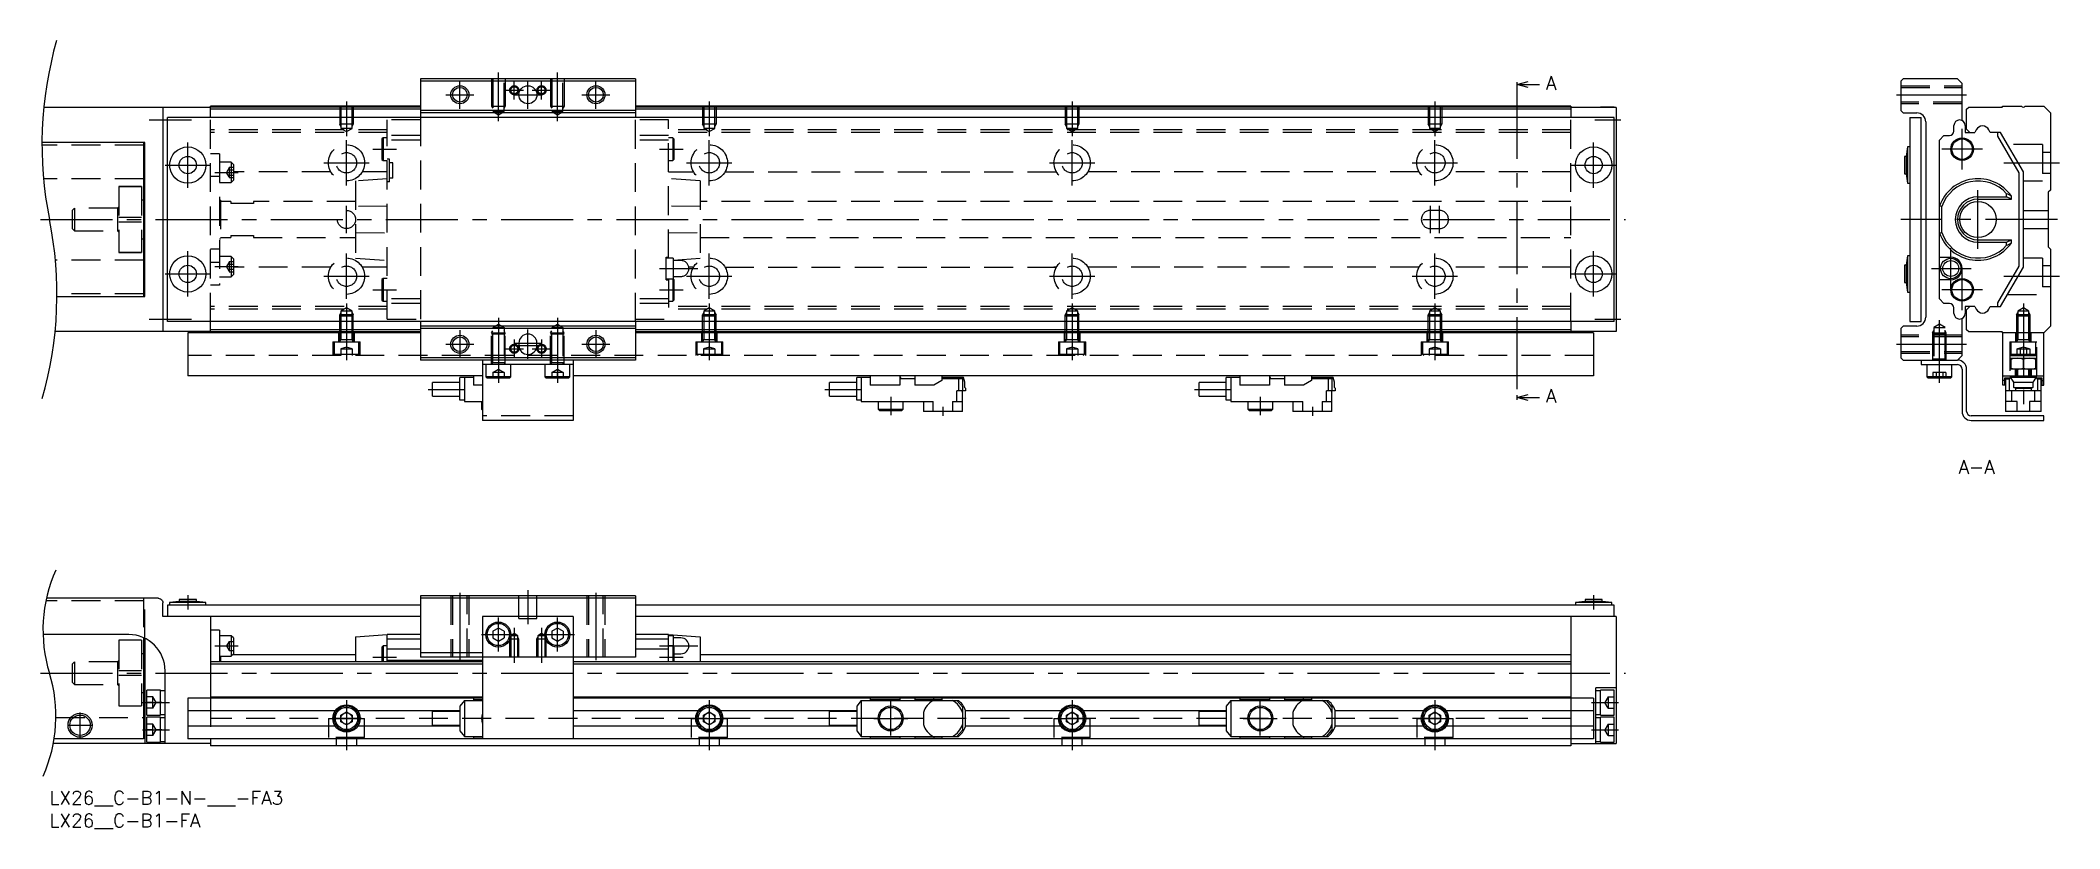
# Model space of a CAD drawing. Extents: x -2 to 443, y -8 to 165.
import ezdxf

# ---------------------------------------------------------------- set-up
doc = ezdxf.new("R2010")
doc.units = 0
doc.header["$LTSCALE"] = 0.5
doc.linetypes.add('CENTER', pattern=[50.8, 31.75, -6.35, 6.35, -6.35])
doc.linetypes.add('DASHED', pattern=[19.05, 12.7, -6.35])
for name, color, linetype in [('MSM_CENTER', 1, 'CENTER'), ('MSM_CONTINUOUS', 7, 'CONTINUOUS'), ('MSM_DASHED', 4, 'DASHED'), ('MSM_NARROW', 5, 'CONTINUOUS'), ('MSM_PART_NUMBER', 7, 'CONTINUOUS')]:
    doc.layers.add(name, color=color, linetype=linetype)
doc.styles.get("Standard").update_dxf_attribs({"font": 'txt.shx', "height": 1, "bigfont": 'bigfont.shx'})

msp = doc.modelspace()

# ---------------------------------------------------------------- texts
at = {"layer": 'MSM_PART_NUMBER'}
for s, p in [('A', (330.01, 154.62)), ('A', (330.01, 85.62)), ('A-A', (420.94, 69.94))]:
    msp.add_text(s, height=3, dxfattribs=at).set_placement(p)

# ---------------------------------------------------------------- blocks, each defined once
blk = doc.blocks.new('*U2')
at = {"layer": 'MSM_PART_NUMBER'}
blk.add_text('LX26__C-B1-N-___-FA3', height=3, dxfattribs=at).set_placement((0, -3))
blk = doc.blocks.new('*U3')
at = {"layer": 'MSM_PART_NUMBER'}
blk.add_text('LX26__C-B1-FA', height=3, dxfattribs=at).set_placement((0, -8))

# ---------------------------------------------------------------- linework, layer by layer
at = {"layer": 'MSM_CENTER'}
for p, q in [((90.5, 150.4), (90.5, 156.6)), ((99, 147.69), (99, 158.4)), ((102.5, 152.45), (102.5, 156.55)), ((105.5, 150.4), (105.5, 156.6)), ((108.5, 152.45), (108.5, 156.55)), ((112, 147.69), (112, 158.4)), ((120.5, 150.4), (120.5, 156.6)), ((65.5, 152), (65.5, 144.37)), ((87.4, 153.5), (93.6, 153.5)), ((100.45, 154.5), (104.55, 154.5)), ((102.4, 153.5), (108.6, 153.5)), ((106.45, 154.5), (110.55, 154.5)), ((117.4, 153.5), (123.6, 153.5)), ((145.5, 152), (145.5, 144.37)), ((225.5, 152), (225.5, 144.37)), ((305.5, 152), (305.5, 144.37)), ((323.59, 155.25), (323.59, 87.25)), ((407.25, 153.5), (422.75, 153.5)), ((22, 148), (31.31, 148)), ((340.8, 148), (346.5, 148)), ((30.5, 133), (30.5, 143)), ((65.5, 133.5), (65.5, 143.5)), ((145.5, 133.5), (145.5, 143.5)), ((225.5, 133.5), (225.5, 143.5)), ((305.5, 133.5), (305.5, 143.5)), ((340.5, 133), (340.5, 143)), ((421.75, 137), (421.75, 146)), ((60.5, 138.5), (70.5, 138.5)), ((71.3, 141.5), (76.5, 141.5)), ((134.5, 141.5), (139.7, 141.5)), ((140.5, 138.5), (150.5, 138.5)), ((220.5, 138.5), (230.5, 138.5)), ((300.5, 138.5), (310.5, 138.5)), ((426.25, 141.5), (417.25, 141.5)), ((430.96, 138.5), (443.25, 138.5)), ((25.5, 138), (35.5, 138)), ((36.5, 136.39), (41.6, 136.39)), ((335.5, 138), (345.5, 138)), ((425.25, 119.5), (425.25, 132.5)), ((-2, 126), (347.5, 126)), ((65.5, 123), (65.5, 129)), ((304.5, 123), (304.5, 129)), ((306.5, 123), (306.5, 129)), ((442.75, 126), (408.25, 126)), ((30.5, 109), (30.5, 119)), ((65.5, 108.5), (65.5, 118.5)), ((145.5, 108.5), (145.5, 118.5)), ((225.5, 108.5), (225.5, 118.5)), ((305.5, 108.5), (305.5, 118.5)), ((340.5, 109), (340.5, 119)), ((419.25, 110.7), (419.25, 119.7)), ((25.5, 114), (35.5, 114)), ((36.5, 115.61), (41.6, 115.61)), ((60.5, 113.5), (70.5, 113.5)), ((134.5, 115.2), (143, 115.2)), ((140.5, 113.5), (150.5, 113.5)), ((220.5, 113.5), (230.5, 113.5)), ((300.5, 113.5), (310.5, 113.5)), ((335.5, 114), (345.5, 114)), ((415, 115.2), (423.75, 115.2)), ((421.75, 106), (421.75, 115)), ((430.96, 113.5), (443.25, 113.5)), ((65.5, 107.51), (65.5, 95)), ((71.3, 110.5), (76.5, 110.5)), ((134.5, 110.5), (139.7, 110.5)), ((145.5, 107.51), (145.5, 95)), ((225.5, 107.51), (225.5, 95)), ((305.5, 107.51), (305.5, 95)), ((426.25, 110.5), (417.25, 110.5)), ((435.25, 107.51), (435.25, 82.7)), ((22, 104), (31.31, 104)), ((99, 104.31), (99, 90)), ((112, 104.31), (112, 90)), ((340.8, 104), (346.5, 104)), ((416.75, 90), (416.75, 103.81)), ((87.4, 98.5), (93.6, 98.5)), ((90.5, 101.6), (90.5, 95.4)), ((102.5, 99.55), (102.5, 95.45)), ((102.5, 98.75), (108.5, 98.75)), ((102.5, 98.25), (108.5, 98.25)), ((105.5, 95.25), (105.5, 101.75)), ((108.5, 99.55), (108.5, 95.45)), ((117.4, 98.5), (123.6, 98.5)), ((120.5, 101.6), (120.5, 95.4)), ((407.25, 98.5), (422.75, 98.5)), ((100.45, 97.5), (104.55, 97.5)), ((106.45, 97.5), (110.55, 97.5)), ((83.5, 88.55), (91.5, 88.55)), ((171, 88.55), (179, 88.55)), ((185.5, 86.9), (185.5, 82.9)), ((197, 84.7), (197, 82.7)), ((252.5, 88.55), (260.5, 88.55)), ((267, 86.9), (267, 82.9)), ((278.5, 84.7), (278.5, 82.7)), ((30.5, 43.2), (30.5, 40)), ((90.5, 43.68), (90.5, 28.83)), ((105.5, 44.25), (105.5, 36.75)), ((120.5, 43.68), (120.5, 28.83)), ((340.5, 43.2), (340.5, 40)), ((99, 30.75), (99, 38.25)), ((102.5, 35.96), (102.5, 28.24)), ((108.5, 35.96), (108.5, 28.24)), ((112, 30.75), (112, 38.25)), ((36.5, 32), (41.6, 32)), ((95.25, 34.5), (102.75, 34.5)), ((108.25, 34.5), (115.75, 34.5)), ((134.5, 32), (143, 32)), ((71.3, 29.5), (76.5, 29.5)), ((134.5, 29.5), (139.7, 29.5)), ((-2, 26), (347.5, 26)), ((20.5, 19.5), (26.5, 19.5)), ((65.5, 20), (65.5, 9)), ((145.5, 20), (145.5, 9)), ((185.5, 12.25), (185.5, 19.75)), ((225.5, 20), (225.5, 9)), ((267, 12.25), (267, 19.75)), ((305.5, 20), (305.5, 9)), ((340, 19.5), (346, 19.5)), ((3.97, 14.5), (9.53, 14.5)), ((6.75, 11.72), (6.75, 17.28)), ((20.5, 13.5), (26.5, 13.5)), ((61.5, 16), (69.5, 16)), ((141.5, 16), (149.5, 16)), ((181.75, 16), (189.25, 16)), ((221.5, 16), (229.5, 16)), ((263.25, 16), (270.75, 16)), ((301.5, 16), (309.5, 16)), ((340, 13.5), (346, 13.5))]:
    msp.add_line(p, q, dxfattribs=at)
at = {"layer": 'MSM_CONTINUOUS'}
for p, q in [((129.2, 157), (81.8, 157)), ((81.8, 157), (81.8, 148.5)), ((129.2, 156.5), (81.8, 156.5)), ((129.2, 157), (129.2, 148.5)), ((323.59, 155.75), (326.09, 156.42)), ((323.59, 156.25), (323.59, 155.25)), ((408.75, 157), (408.25, 156.5)), ((408.25, 156.5), (408.25, 150)), ((420.75, 157), (408.75, 157)), ((421.75, 156), (420.75, 157)), ((421.75, 147.82), (421.75, 156)), ((326.09, 155.08), (323.59, 155.75)), ((323.59, 155.75), (328.59, 155.75)), ((35.5, 150.7), (-1.24, 150.7)), ((25, 150.7), (25, 101.3)), ((345, 148.5), (26, 148.5)), ((26, 103.5), (26, 148.5)), ((35.5, 148.5), (35.5, 151)), ((81.8, 151), (35.5, 151)), ((81.8, 150.8), (35.5, 150.8)), ((81.8, 150.3), (35.5, 150.3)), ((129.2, 150), (81.8, 150)), ((129.2, 149.5), (81.8, 149.5)), ((335.5, 151), (129.2, 151)), ((335.5, 150.8), (129.2, 150.8)), ((335.5, 150.3), (129.2, 150.3)), ((335.5, 151), (335.5, 148.5)), ((345.5, 150.7), (335.5, 150.7)), ((342, 150.7), (342, 150.75)), ((345, 150.75), (342, 150.75)), ((345, 150.7), (345, 150.75)), ((345, 103.5), (345, 148.5)), ((345.5, 150.7), (345.5, 101.3)), ((408.25, 150), (408.75, 149.5)), ((408.75, 149.5), (411.75, 149.5)), ((410.25, 148.5), (410.25, 103.5)), ((410.25, 148.5), (412.75, 148.5)), ((412.75, 103.5), (412.75, 148.5)), ((413.75, 147.5), (413.75, 104.5)), ((422.75, 150.3), (423.25, 150.8)), ((422.75, 145.9), (422.75, 150.3)), ((423.25, 150.8), (430.55, 150.8)), ((430.55, 150.8), (430.75, 151)), ((430.75, 151), (434.85, 151)), ((435.65, 151), (439.75, 151)), ((439.75, 151), (441.25, 149.5)), ((441.25, 149.5), (441.25, 132.5)), ((21, 143), (-1.64, 143)), ((20.75, 143), (20.75, 109)), ((21, 109), (21, 143)), ((416.75, 143.5), (417.75, 144.5)), ((416.75, 108.5), (416.75, 143.5)), ((417.75, 144.5), (418.95, 144.5)), ((419.95, 145.5), (419.95, 146.7)), ((422.45, 146.7), (422.45, 145.2)), ((422.45, 145.2), (424.53, 145.2)), ((423.45, 145.2), (422.75, 145.9)), ((424.85, 145.76), (424.53, 145.2)), ((427.97, 145.2), (427.65, 145.76)), ((430.25, 145.2), (427.97, 145.2)), ((429.59, 145.2), (429.59, 144.35)), ((429.59, 144.35), (434.25, 136.27)), ((435.25, 136.54), (430.25, 145.2)), ((20.75, 142.4), (21, 142.4)), ((409.45, 139.9), (409.05, 139.9)), ((409.05, 139.9), (409.05, 136.1)), ((409.7, 142), (409.45, 139.9)), ((409.45, 139.9), (409.45, 136.1)), ((410.25, 142), (409.7, 142)), ((409.7, 142), (409.7, 134)), ((21, 135), (20.75, 135)), ((409.05, 136.1), (409.45, 136.1)), ((409.45, 136.1), (409.7, 134)), ((409.7, 134), (410.25, 134)), ((434.25, 136.27), (434.25, 115.73)), ((435.25, 115.46), (435.25, 136.54)), ((21, 130.25), (20.75, 130.25)), ((425.25, 131), (431.57, 131)), ((425.25, 130.5), (432.63, 130.5)), ((431.57, 131), (431.57, 131.69)), ((432.63, 130.5), (431.57, 131)), ((432.63, 130.5), (432.63, 131.15)), ((441.25, 132.5), (440.75, 132)), ((440.75, 132), (440.75, 119.98)), ((417.25, 128.87), (416.75, 128.96)), ((417.25, 123.13), (417.25, 128.87)), ((20.75, 121.75), (21, 121.75)), ((416.75, 123.04), (417.25, 123.13)), ((425.25, 121.5), (432.63, 121.5)), ((425.25, 121), (431.57, 121)), ((431.57, 121), (432.63, 121.5)), ((431.57, 120.31), (431.57, 121)), ((432.63, 120.85), (432.63, 121.5)), ((21, 117), (20.75, 117)), ((409.45, 115.9), (409.05, 115.9)), ((409.05, 115.9), (409.05, 112.1)), ((409.7, 118), (409.45, 115.9)), ((409.45, 115.9), (409.45, 112.1)), ((410.25, 118), (409.7, 118)), ((409.7, 118), (409.7, 110)), ((416.75, 117.7), (419.25, 117.7)), ((440.75, 119.98), (441.25, 119.48)), ((441.25, 119.48), (441.25, 102.5)), ((409.05, 112.1), (409.45, 112.1)), ((409.45, 112.1), (409.7, 110)), ((419.25, 112.7), (416.75, 112.7)), ((434.25, 115.73), (429.59, 107.65)), ((430.25, 106.8), (435.25, 115.46)), ((1.64, 109), (21, 109)), ((20.75, 109.6), (21, 109.6)), ((409.7, 110), (410.25, 110)), ((417.75, 107.5), (416.75, 108.5)), ((418.95, 107.5), (417.75, 107.5)), ((429.59, 107.65), (429.59, 106.8)), ((345, 103.5), (26, 103.5)), ((35.5, 101), (35.5, 103.5)), ((81.8, 103.5), (81.8, 95)), ((129.2, 102.5), (81.8, 102.5)), ((129.2, 103.5), (129.2, 95)), ((335.5, 103.5), (335.5, 101)), ((408.75, 102.5), (408.25, 102)), ((411.75, 102.5), (408.75, 102.5)), ((410.25, 103.5), (412.75, 103.5)), ((419.95, 105.3), (419.95, 106.5)), ((421.75, 96), (421.75, 104.18)), ((422.45, 106.8), (422.45, 105.3)), ((424.53, 106.8), (422.45, 106.8)), ((422.75, 106.1), (423.45, 106.8)), ((422.75, 101.7), (422.75, 106.1)), ((424.53, 106.8), (424.85, 106.24)), ((427.65, 106.24), (427.97, 106.8)), ((427.97, 106.8), (430.25, 106.8)), ((441.25, 102.5), (439.75, 101)), ((35.5, 101.3), (1.24, 101.3)), ((30.5, 101), (30.5, 91.5)), ((81.8, 101), (30.5, 101)), ((81.8, 101.7), (35.5, 101.7)), ((81.8, 101.2), (35.5, 101.2)), ((129.2, 102), (81.8, 102)), ((103.5, 98.75), (103.5, 98.25)), ((107.5, 98.25), (107.5, 98.75)), ((335.5, 101.7), (129.2, 101.7)), ((335.5, 101.2), (129.2, 101.2)), ((340.5, 101), (129.2, 101)), ((345.5, 101.3), (335.5, 101.3)), ((340.5, 101), (340.5, 91.5)), ((408.25, 102), (408.25, 95.5)), ((423.25, 101.2), (422.75, 101.7)), ((430.55, 101.2), (423.25, 101.2)), ((430.75, 101), (430.55, 101.2)), ((439.75, 101), (430.75, 101)), ((430.75, 89.5), (430.75, 101)), ((439.75, 89.5), (439.75, 101)), ((129.2, 95.5), (81.8, 95.5)), ((129.2, 95), (81.8, 95)), ((95.5, 95), (95.5, 81.7)), ((115.5, 94), (95.5, 94)), ((96.25, 94), (96.25, 91.3)), ((101.75, 91.3), (101.75, 94)), ((109.25, 94), (109.25, 91.3)), ((114.75, 91.3), (114.75, 94)), ((115.5, 95), (115.5, 81.7)), ((408.25, 95.5), (408.75, 95)), ((408.75, 95), (420.75, 95)), ((412.75, 95), (412.75, 94)), ((412.75, 94), (420.75, 94)), ((414, 94), (414, 91.3)), ((419.5, 91.3), (419.5, 94)), ((421.75, 96), (420.75, 95)), ((432.35, 93), (432.35, 96)), ((432.35, 96), (438.15, 96)), ((432.5, 95.4), (438, 95.4)), ((432.5, 95.4), (432.5, 93)), ((435.25, 93.25), (435.25, 95.15)), ((438, 93), (438, 95.4)), ((438.15, 96), (438.15, 93)), ((95.5, 91.5), (30.5, 91.5)), ((84.5, 87.05), (84.5, 90.05)), ((90.5, 90.05), (84.5, 90.05)), ((93.5, 91.2), (90.5, 91.2)), ((90.5, 86.2), (90.5, 91.2)), ((91.5, 91.2), (91.5, 85.9)), ((93.5, 91.5), (93.5, 89.5)), ((95.5, 89.5), (93.5, 89.5)), ((101.75, 91.3), (96.25, 91.3)), ((96.25, 91.3), (96.55, 91)), ((101.45, 91), (96.55, 91)), ((101.45, 91), (101.75, 91.3)), ((114.75, 91.3), (109.25, 91.3)), ((109.25, 91.3), (109.55, 91)), ((114.45, 91), (109.55, 91)), ((114.45, 91), (114.75, 91.3)), ((340.5, 91.5), (115.5, 91.5)), ((172, 87.05), (172, 90.05)), ((178, 90.05), (172, 90.05)), ((181, 91.2), (178, 91.2)), ((178, 86.2), (178, 91.2)), ((179, 91.2), (179, 85.9)), ((181, 91.5), (181, 89.5)), ((187.5, 89.5), (181, 89.5)), ((187.5, 91.5), (187.5, 89.5)), ((187.75, 91.2), (187.5, 91.2)), ((187.75, 90.9), (187.75, 91.2)), ((190.8, 90.9), (187.75, 90.9)), ((190.8, 91.5), (190.8, 89.5)), ((195.04, 89.5), (190.8, 89.5)), ((196.8, 90.51), (195.04, 89.5)), ((196.8, 91.5), (196.8, 90.51)), ((201.54, 91.2), (196.8, 91.2)), ((201.37, 90.9), (196.8, 90.9)), ((200.44, 90.9), (200.44, 88.25)), ((201.3, 90.9), (201.3, 88.25)), ((201.37, 90.9), (201.37, 91.2)), ((201.86, 90.11), (201.54, 91.2)), ((201.86, 89), (201.86, 90.11)), ((253.5, 87.05), (253.5, 90.05)), ((259.5, 90.05), (253.5, 90.05)), ((262.5, 91.2), (259.5, 91.2)), ((259.5, 86.2), (259.5, 91.2)), ((260.5, 91.2), (260.5, 85.9)), ((262.5, 91.5), (262.5, 89.5)), ((269, 89.5), (262.5, 89.5)), ((269, 91.5), (269, 89.5)), ((269.25, 91.2), (269, 91.2)), ((269.25, 90.9), (269.25, 91.2)), ((272.3, 90.9), (269.25, 90.9)), ((272.3, 91.5), (272.3, 89.5)), ((276.54, 89.5), (272.3, 89.5)), ((278.3, 90.51), (276.54, 89.5)), ((278.3, 91.5), (278.3, 90.51)), ((283.04, 91.2), (278.3, 91.2)), ((282.87, 90.9), (278.3, 90.9)), ((281.94, 90.9), (281.94, 88.25)), ((282.8, 90.9), (282.8, 88.25)), ((282.87, 90.9), (282.87, 91.2)), ((283.36, 90.11), (283.04, 91.2)), ((283.36, 89), (283.36, 90.11)), ((414, 91.3), (414.3, 91)), ((419.5, 91.3), (414, 91.3)), ((419.2, 91), (414.3, 91)), ((419.2, 91), (419.5, 91.3)), ((421.75, 93), (421.75, 83.7)), ((422.75, 83.7), (422.75, 93)), ((430.75, 91.5), (439.75, 91.5)), ((431.15, 90.51), (430.75, 90.51)), ((431.15, 89.5), (430.75, 89.5)), ((431.15, 89.5), (431.15, 91.1)), ((431.15, 91.1), (432.25, 91.1)), ((431.3, 91.1), (431.3, 83.7)), ((431.3, 90.9), (432.25, 90.9)), ((432.15, 90.9), (432.15, 88.25)), ((438.25, 91.2), (432.25, 91.2)), ((432.25, 90.9), (432.25, 91.2)), ((438.15, 93), (432.35, 93)), ((432.71, 90.82), (432.52, 91.2)), ((433.13, 90.11), (432.71, 90.82)), ((433.13, 90.11), (437.37, 90.11)), ((433.13, 89), (433.13, 90.11)), ((433.55, 91.5), (433.55, 93)), ((433.75, 93), (433.75, 91.5)), ((436.94, 93.01), (436.62, 93)), ((436.75, 91.5), (436.75, 93)), ((436.95, 93), (436.95, 91.5)), ((437.57, 90.43), (437.37, 90.11)), ((437.37, 90.11), (437.37, 89)), ((437.98, 91.2), (437.57, 90.43)), ((438.25, 91.2), (438.25, 90.9)), ((438.25, 91.1), (439.35, 91.1)), ((438.25, 90.9), (439.2, 90.9)), ((438.35, 90.9), (438.35, 88.25)), ((439.2, 83.7), (439.2, 91.1)), ((439.35, 91.1), (439.35, 89.5)), ((439.35, 90.51), (439.75, 90.51)), ((439.35, 89.5), (439.75, 89.5)), ((84.5, 87.05), (90.5, 87.05)), ((91.5, 86.2), (90.5, 86.2)), ((91.5, 85.9), (95.5, 85.9)), ((95.25, 85.9), (95.25, 84.2)), ((172, 87.05), (178, 87.05)), ((179, 86.2), (178, 86.2)), ((179, 85.9), (194.84, 85.9)), ((182.75, 85.9), (182.75, 84.2)), ((188.25, 84.2), (188.25, 85.9)), ((192.7, 85.9), (192.7, 83.7)), ((194.84, 83.7), (194.84, 85.9)), ((199.16, 85.9), (201.3, 85.9)), ((199.16, 85.9), (199.16, 83.7)), ((202, 88.25), (200.07, 88.25)), ((200.07, 85.9), (200.07, 88.25)), ((201.3, 83.7), (201.3, 88.25)), ((202, 88.85), (201.86, 89)), ((202, 88.85), (202, 88.25)), ((253.5, 87.05), (259.5, 87.05)), ((260.5, 86.2), (259.5, 86.2)), ((260.5, 85.9), (276.34, 85.9)), ((264.25, 85.9), (264.25, 84.2)), ((269.75, 84.2), (269.75, 85.9)), ((274.2, 85.9), (274.2, 83.7)), ((276.34, 83.7), (276.34, 85.9)), ((280.66, 85.9), (282.8, 85.9)), ((280.66, 85.9), (280.66, 83.7)), ((283.5, 88.25), (281.57, 88.25)), ((281.57, 85.9), (281.57, 88.25)), ((282.8, 83.7), (282.8, 88.25)), ((283.5, 88.85), (283.36, 89)), ((283.5, 88.85), (283.5, 88.25)), ((323.59, 86.75), (326.09, 87.42)), ((323.59, 87.25), (323.59, 86.25)), ((326.09, 86.08), (323.59, 86.75)), ((323.59, 86.75), (328.59, 86.75)), ((439.2, 88.25), (431.3, 88.25)), ((433.92, 85.9), (431.3, 85.9)), ((432.7, 85.9), (432.7, 88.25)), ((433.13, 89), (437.37, 89)), ((433.49, 88.85), (433.13, 89)), ((433.49, 88.85), (437.01, 88.85)), ((433.49, 88.85), (433.49, 88.25)), ((433.92, 83.7), (433.92, 85.9)), ((439.2, 85.9), (436.58, 85.9)), ((436.58, 85.9), (436.58, 83.7)), ((437.37, 89), (437.01, 88.85)), ((437.01, 88.85), (437.01, 88.25)), ((437.8, 85.9), (437.8, 88.25)), ((95.25, 84.2), (95.5, 83.95)), ((95.25, 84.2), (95.5, 84.2)), ((115.5, 81.7), (95.5, 81.7)), ((182.75, 84.2), (183.05, 83.9)), ((182.75, 84.2), (188.25, 84.2)), ((183.05, 83.9), (187.95, 83.9)), ((187.95, 83.9), (188.25, 84.2)), ((201.3, 83.7), (192.7, 83.7)), ((264.25, 84.2), (264.55, 83.9)), ((264.25, 84.2), (269.75, 84.2)), ((264.55, 83.9), (269.45, 83.9)), ((269.45, 83.9), (269.75, 84.2)), ((282.8, 83.7), (274.2, 83.7)), ((439.75, 82.7), (423.75, 82.7)), ((423.75, 81.7), (439.75, 81.7)), ((439.2, 83.7), (431.3, 83.7)), ((439.75, 81.7), (439.75, 82.7)), ((24, 42.5), (-0.65, 42.5)), ((24, 42.5), (24.01, 42.5)), ((24.01, 42.5), (24.21, 42.48)), ((24.21, 42.48), (24.45, 42.39)), ((24.45, 42.39), (24.67, 42.24)), ((24.67, 42.24), (24.81, 42.09)), ((24.81, 42.09), (24.92, 41.9)), ((24.92, 41.9), (24.98, 41.72)), ((24.98, 41.72), (25, 41.5)), ((25, 38.5), (25, 41.5)), ((26, 41), (26, 38.5)), ((81.8, 41), (26, 41)), ((28.6, 41.8), (26.5, 41.55)), ((26.5, 41.55), (26.5, 41)), ((34.5, 41.55), (26.5, 41.55)), ((28.6, 42.2), (28.6, 41.8)), ((32.4, 42.2), (28.6, 42.2)), ((32.4, 41.8), (28.6, 41.8)), ((32.4, 41.8), (32.4, 42.2)), ((34.5, 41.55), (32.4, 41.8)), ((34.5, 41), (34.5, 41.55)), ((81.8, 43), (81.8, 29.5)), ((129.2, 43), (81.8, 43)), ((129.2, 42.5), (81.8, 42.5)), ((129.2, 43), (129.2, 29.5)), ((345, 41), (129.2, 41)), ((338.6, 41.8), (336.5, 41.55)), ((336.5, 41.55), (336.5, 41)), ((344.5, 41.55), (336.5, 41.55)), ((338.6, 42.2), (338.6, 41.8)), ((342.4, 42.2), (338.6, 42.2)), ((342.4, 41.8), (338.6, 41.8)), ((342.4, 41.8), (342.4, 42.2)), ((344.5, 41.55), (342.4, 41.8)), ((344.5, 41), (344.5, 41.55)), ((345, 38.5), (345, 41)), ((81.8, 38.5), (25, 38.5)), ((35.5, 38.5), (35.5, 20.5)), ((95.5, 38.5), (95.5, 11.5)), ((115.5, 38.5), (95.5, 38.5)), ((99, 35.94), (97.75, 35.22)), ((100.25, 35.22), (99, 35.94)), ((112, 35.94), (110.75, 35.22)), ((113.25, 35.22), (112, 35.94)), ((115.5, 38.5), (115.5, 11.5)), ((345.5, 38.5), (129.2, 38.5)), ((335.5, 38.5), (335.5, 10)), ((345.5, 38.5), (345.5, 10.5)), ((17.5, 34.5), (-1.41, 34.5)), ((20.75, 33.81), (20.75, 11.5)), ((21, 33.69), (21, 16.2)), ((37.5, 35.5), (35.5, 35.5)), ((37.5, 35.5), (37.5, 28.5)), ((40.1, 34.25), (37.5, 34.25)), ((40.6, 33.75), (40.1, 34.25)), ((40.1, 34.25), (40.1, 29.75)), ((40.6, 33.75), (40.6, 30.25)), ((67.5, 34), (74.5, 34.5)), ((67.5, 34), (67.5, 28.5)), ((73.55, 32), (73.3, 31.75)), ((73.3, 31.75), (73.3, 28.5)), ((74.5, 32), (73.55, 32)), ((73.55, 32), (73.55, 28.5)), ((81.8, 34.5), (74.5, 34.5)), ((74.5, 28.5), (74.5, 34.5)), ((81.8, 33.5), (74.5, 33.5)), ((81.8, 31.3), (74.5, 31.3)), ((97.75, 35.22), (97.75, 33.78)), ((97.75, 33.78), (99, 33.06)), ((99, 33.06), (100.25, 33.78)), ((100.25, 35.22), (100.25, 33.78)), ((110.75, 35.22), (110.75, 33.78)), ((110.75, 33.78), (112, 33.06)), ((112, 33.06), (113.25, 33.78)), ((113.25, 35.22), (113.25, 33.78)), ((136.5, 34.5), (129.2, 34.5)), ((136.5, 33.5), (129.2, 33.5)), ((136.5, 31.3), (129.2, 31.3)), ((136.5, 34.5), (143.5, 34)), ((136.5, 28.5), (136.5, 34.5)), ((137.5, 34.25), (136.5, 34.25)), ((137.45, 32), (136.5, 32)), ((137.7, 31.75), (137.45, 32)), ((137.45, 32), (137.45, 28.5)), ((137.5, 34.25), (137.5, 31.95)), ((139.25, 33.75), (137.5, 33.75)), ((137.7, 31.75), (137.7, 28.5)), ((143.5, 34), (143.5, 28.5)), ((21, 30.25), (20.75, 30.25)), ((95.5, 28.5), (35.5, 28.5)), ((95.5, 28), (35.5, 28)), ((37.5, 29.75), (40.1, 29.75)), ((37.7, 29.75), (37.7, 28.5)), ((40.1, 29.75), (40.6, 30.25)), ((67.5, 30), (40.35, 30)), ((95.5, 28.8), (74.5, 28.8)), ((95.5, 30.5), (81.8, 30.5)), ((129.2, 29.5), (81.8, 29.5)), ((335.5, 28.5), (115.5, 28.5)), ((335.5, 28), (115.5, 28)), ((137.7, 30.25), (139.25, 30.25)), ((335.5, 30), (143.5, 30)), ((25.5, 10.5), (25.5, 26.5)), ((341, 10.5), (341, 22.75)), ((345.5, 22.75), (341, 22.75)), ((20.75, 21.75), (21, 21.75)), ((21.5, 16.75), (21.5, 22.25)), ((24.5, 22.25), (21.5, 22.25)), ((24.5, 16.75), (24.5, 22.25)), ((25.5, 22.1), (24.5, 22.1)), ((30.5, 20.5), (30.5, 11.5)), ((95.5, 20.5), (30.5, 20.5)), ((95.5, 20.7), (35.5, 20.7)), ((91.5, 19.95), (90.5, 18.69)), ((90.5, 18.69), (90.5, 13.3)), ((91.5, 19.95), (95.5, 19.95)), ((91.5, 19.95), (91.5, 12.05)), ((93.5, 20.5), (93.5, 19.95)), ((95.5, 20.1), (93.5, 20.1)), ((335.5, 20.7), (115.5, 20.7)), ((340.5, 20.5), (115.5, 20.5)), ((179, 19.95), (178, 18.69)), ((178, 18.69), (178, 13.3)), ((179, 19.95), (200.44, 19.95)), ((179, 19.95), (179, 12.05)), ((181, 20.5), (181, 19.95)), ((187.5, 20.1), (181, 20.1)), ((187.5, 20.5), (187.5, 19.95)), ((190.8, 20.5), (190.8, 19.95)), ((196.8, 20.1), (190.8, 20.1)), ((195.04, 20.1), (195.04, 20.5)), ((196.8, 20.5), (196.8, 19.95)), ((201.3, 18.55), (200.07, 19.95)), ((201.3, 18.55), (201.3, 13.45)), ((260.5, 19.95), (259.5, 18.69)), ((259.5, 18.69), (259.5, 13.3)), ((260.5, 19.95), (281.94, 19.95)), ((260.5, 19.95), (260.5, 12.05)), ((262.5, 20.5), (262.5, 19.95)), ((269, 20.1), (262.5, 20.1)), ((269, 20.5), (269, 19.95)), ((272.3, 20.5), (272.3, 19.95)), ((278.3, 20.1), (272.3, 20.1)), ((276.54, 20.1), (276.54, 20.5)), ((278.3, 20.5), (278.3, 19.95)), ((282.8, 18.55), (281.57, 19.95)), ((282.8, 18.55), (282.8, 13.45)), ((340.5, 20.5), (340.5, 11.5)), ((342, 22.1), (341, 22.1)), ((342, 16.75), (342, 22.25)), ((345, 22.25), (342, 22.25)), ((345, 16.75), (345, 22.25)), ((20.75, 16.2), (21, 16.2)), ((21.5, 16.75), (24.5, 16.75)), ((21.5, 10.75), (21.5, 16.25)), ((24.5, 16.25), (21.5, 16.25)), ((24.5, 16.9), (25.5, 16.9)), ((24.5, 10.75), (24.5, 16.25)), ((25.5, 16.1), (24.5, 16.1)), ((63.03, 17.7), (30.5, 17.7)), ((63.03, 14.3), (30.5, 14.3)), ((64.25, 16.72), (65.5, 17.44)), ((64.25, 15.28), (64.25, 16.72)), ((65.5, 14.56), (64.25, 15.28)), ((65.5, 17.44), (66.75, 16.72)), ((66.75, 15.28), (65.5, 14.56)), ((66.75, 16.72), (66.75, 15.28)), ((90.5, 17.7), (67.97, 17.7)), ((90.5, 14.3), (67.97, 14.3)), ((84.5, 14.5), (84.5, 17.5)), ((90.5, 17.5), (84.5, 17.5)), ((84.5, 14.5), (90.5, 14.5)), ((143.03, 17.7), (115.5, 17.7)), ((143.03, 14.3), (115.5, 14.3)), ((144.25, 16.72), (145.5, 17.44)), ((144.25, 15.28), (144.25, 16.72)), ((145.5, 14.56), (144.25, 15.28)), ((145.5, 17.44), (146.75, 16.72)), ((146.75, 15.28), (145.5, 14.56)), ((146.75, 16.72), (146.75, 15.28)), ((178, 17.7), (147.97, 17.7)), ((178, 14.3), (147.97, 14.3)), ((172, 14.5), (172, 17.5)), ((178, 17.5), (172, 17.5)), ((172, 14.5), (178, 14.5)), ((192.7, 17.33), (192.7, 14.67)), ((200.07, 12.05), (201.3, 13.45)), ((202, 14.24), (202, 17.76)), ((223.03, 17.7), (202, 17.7)), ((223.03, 14.3), (202, 14.3)), ((224.25, 16.72), (225.5, 17.44)), ((224.25, 15.28), (224.25, 16.72)), ((225.5, 14.56), (224.25, 15.28)), ((225.5, 17.44), (226.75, 16.72)), ((226.75, 15.28), (225.5, 14.56)), ((226.75, 16.72), (226.75, 15.28)), ((259.5, 17.7), (227.97, 17.7)), ((259.5, 14.3), (227.97, 14.3)), ((253.5, 14.5), (253.5, 17.5)), ((259.5, 17.5), (253.5, 17.5)), ((253.5, 14.5), (259.5, 14.5)), ((274.2, 17.33), (274.2, 14.67)), ((281.57, 12.05), (282.8, 13.45)), ((283.5, 14.24), (283.5, 17.76)), ((303.03, 17.7), (283.5, 17.7)), ((303.03, 14.3), (283.5, 14.3)), ((304.25, 16.72), (305.5, 17.44)), ((304.25, 15.28), (304.25, 16.72)), ((305.5, 14.56), (304.25, 15.28)), ((305.5, 17.44), (306.75, 16.72)), ((306.75, 15.28), (305.5, 14.56)), ((306.75, 16.72), (306.75, 15.28)), ((340.5, 17.7), (307.97, 17.7)), ((340.5, 14.3), (307.97, 14.3)), ((341, 16.9), (342, 16.9)), ((342, 16.1), (341, 16.1)), ((342, 16.75), (345, 16.75)), ((342, 10.75), (342, 16.25)), ((345, 16.25), (342, 16.25)), ((345, 10.75), (345, 16.25)), ((35.5, 10.5), (0.86, 10.5)), ((20.75, 11.5), (1.03, 11.5)), ((21.5, 10.75), (24.5, 10.75)), ((24.5, 10.9), (25.5, 10.9)), ((91.5, 11.5), (30.5, 11.5)), ((335.5, 11.5), (35.5, 11.5)), ((35.5, 11.5), (35.5, 10)), ((335.5, 10), (35.5, 10)), ((90.5, 13.3), (91.5, 12.05)), ((91.5, 12.05), (95.5, 12.05)), ((93.5, 12.05), (93.5, 11.5)), ((95.5, 11.9), (93.5, 11.9)), ((173, 11.5), (116.5, 11.5)), ((178, 13.3), (179, 12.05)), ((179, 12.05), (200.44, 12.05)), ((181, 12.05), (181, 11.5)), ((187.5, 11.9), (181, 11.9)), ((187.5, 12.05), (187.5, 11.5)), ((190.8, 12.05), (190.8, 11.5)), ((196.8, 11.9), (190.8, 11.9)), ((195.04, 11.9), (195.04, 11.5)), ((196.8, 12.05), (196.8, 11.5)), ((254.5, 11.5), (198, 11.5)), ((259.5, 13.3), (260.5, 12.05)), ((260.5, 12.05), (281.94, 12.05)), ((262.5, 12.05), (262.5, 11.5)), ((269, 11.9), (262.5, 11.9)), ((269, 12.05), (269, 11.5)), ((272.3, 12.05), (272.3, 11.5)), ((278.3, 11.9), (272.3, 11.9)), ((276.54, 11.9), (276.54, 11.5)), ((278.3, 12.05), (278.3, 11.5)), ((340.5, 11.5), (279.5, 11.5)), ((335.5, 10.5), (345.5, 10.5)), ((341, 10.9), (342, 10.9)), ((342, 10.75), (345, 10.75))]:
    msp.add_line(p, q, dxfattribs=at)
for centre, radius in [((90.5, 153.5), 1.62), ((105.5, 153.5), 2), ((120.5, 153.5), 1.62), ((421.75, 141.5), 2.5), ((421.75, 141.5), 2.25), ((30.5, 138), 4), ((30.5, 138), 1.9), ((340.5, 138), 4), ((340.5, 138), 1.9), ((425.25, 126), 4), ((30.5, 114), 4), ((30.5, 114), 1.9), ((340.5, 114), 4), ((340.5, 114), 1.9), ((419.25, 115.2), 2.25), ((419.25, 115.2), 1.75), ((421.75, 110.5), 2.5), ((421.75, 110.5), 2.25), ((90.5, 98.5), 1.62), ((120.5, 98.5), 1.62), ((99, 34.5), 2.75), ((99, 34.5), 2.45), ((112, 34.5), 2.75), ((112, 34.5), 2.45), ((65.5, 16), 3), ((65.5, 16), 2.75), ((65.5, 16), 2.45), ((145.5, 16), 3), ((145.5, 16), 2.75), ((145.5, 16), 2.45), ((185.5, 16), 2.75), ((185.5, 16), 2.45), ((225.5, 16), 3), ((225.5, 16), 2.75), ((225.5, 16), 2.45), ((267, 16), 2.75), ((267, 16), 2.45), ((305.5, 16), 3), ((305.5, 16), 2.75), ((305.5, 16), 2.45), ((6.75, 14.5), 2.65), ((6.75, 14.5), 2.25), ((65.5, 16), 1.25), ((145.5, 16), 1.25), ((225.5, 16), 1.25), ((305.5, 16), 1.25)]:
    msp.add_circle(centre, radius, dxfattribs=at)
for centre, radius, start, end in [((411.75, 147.5), 2, 0, 90), ((421.2, 146.7), 1.25, 0, 180), ((435.25, 151.3), 0.5, 216.8761, 323.1239), ((418.95, 145.5), 1, 270, 0), ((426.37, 144.89), 1.75, 93.7679, 149.9999), ((426.13, 144.89), 1.75, 30.0001, 86.2321), ((425.25, 126), 9, 34.9152, 160.8119), ((425.25, 126), 8.5, 41.9786, 160.2501), ((425.25, 126), 5, 90, 270), ((425.25, 126), 4.5, 90, 270), ((427.09, 121.47), 11.15, 60.2349, 66.3409), ((425.25, 126), 9, 199.1881, 325.0848), ((425.25, 126), 8.5, 199.7499, 318.0214), ((427.18, 130.36), 10.96, 293.6059, 299.8183), ((419.25, 115.2), 2.5, 270, 90), ((418.95, 106.5), 1, 0, 90), ((411.75, 104.5), 2, 270, 0), ((421.2, 105.3), 1.25, 180, 0), ((426.37, 107.12), 1.75, 210.0001, 266.2321), ((426.13, 107.12), 1.75, 273.7679, 329.9999), ((105.5, 98.75), 2, 0, 180), ((105.5, 98.25), 2, 180, 0), ((420.75, 93), 2, 0, 90), ((420.75, 93), 1, 0, 90), ((433.87, 91.42), 3.98, 69.7735, 110.2265), ((436.62, 91.42), 3.98, 69.7735, 110.2265), ((433.87, 96.98), 3.98, 249.7735, 290.2265), ((436.62, 96.98), 3.98, 249.7735, 290.2265), ((423.75, 83.7), 2, 180, 270), ((423.75, 83.7), 1, 180, 270), ((17.5, 26.5), 8, 0, 90), ((139.25, 32), 1.75, 270, 90), ((197, 16), 4.5, 118.6246, 162.8538), ((197, 16), 4.5, 17.1462, 61.3754), ((197.38, 16), 5, 38.3525, 52.1855), ((197, 16), 5.3, 19.37, 35.8295), ((278.5, 16), 4.5, 118.6246, 162.8538), ((278.5, 16), 4.5, 17.1462, 61.3754), ((278.88, 16), 5, 38.3525, 52.1855), ((278.5, 16), 5.3, 19.37, 35.8295), ((98, 16), 2.75, 155.38, 204.62), ((197, 16), 4.5, 197.1462, 241.3754), ((197, 16), 4.5, 298.6246, 342.8538), ((197, 16), 5.3, 324.1705, 340.63), ((278.5, 16), 4.5, 197.1462, 241.3754), ((278.5, 16), 4.5, 298.6246, 342.8538), ((278.5, 16), 5.3, 324.1705, 340.63), ((197.38, 16), 5, 307.8145, 321.6475), ((278.88, 16), 5, 307.8145, 321.6475)]:
    msp.add_arc(centre, radius, start, end, dxfattribs=at)
at = {"layer": 'MSM_DASHED'}
for p, q in [((97.5, 157), (97.5, 151)), ((97.77, 157), (97.77, 149.8)), ((100.23, 149.8), (100.23, 157)), ((100.5, 157), (100.5, 151)), ((110.5, 157), (110.5, 151)), ((110.77, 157), (110.77, 149.8)), ((113.23, 149.8), (113.23, 157)), ((113.5, 157), (113.5, 151)), ((408.25, 155.5), (421.75, 155.5)), ((408.25, 155.12), (421.75, 155.12)), ((421.75, 151.88), (408.25, 151.88)), ((421.75, 151.5), (408.25, 151.5)), ((35.5, 103.5), (35.5, 148.5)), ((64, 151), (64, 147)), ((67, 147), (64, 147)), ((64.27, 146.53), (64, 147)), ((64.2, 150.8), (64.2, 150.8)), ((64.2, 150.8), (64.2, 150.8)), ((64.27, 151), (64.27, 146.08)), ((66.73, 146.08), (66.73, 151)), ((66.73, 146.53), (67, 147)), ((66.8, 150.8), (66.81, 150.82)), ((67, 151), (67, 147)), ((81.8, 147.95), (74.5, 147.95)), ((74.5, 104.05), (74.5, 147.95)), ((81.8, 148.5), (81.8, 103.5)), ((97.5, 151), (100.5, 151)), ((97.5, 151), (97.77, 150.53)), ((97.77, 149.8), (99, 149.09)), ((97.77, 149.8), (100.23, 149.8)), ((99, 149.09), (100.23, 149.8)), ((100.5, 151), (100.23, 150.53)), ((110.5, 151), (113.5, 151)), ((110.5, 151), (110.77, 150.53)), ((110.77, 149.8), (112, 149.09)), ((110.77, 149.8), (113.23, 149.8)), ((112, 149.09), (113.23, 149.8)), ((113.5, 151), (113.23, 150.53)), ((129.2, 103.5), (129.2, 148.5)), ((136.5, 147.95), (129.2, 147.95)), ((136.5, 117.45), (136.5, 147.95)), ((144, 151), (144, 147)), ((147, 147), (144, 147)), ((144.27, 146.53), (144, 147)), ((144.2, 150.8), (144.2, 150.8)), ((144.2, 150.8), (144.2, 150.8)), ((144.27, 151), (144.27, 146.08)), ((146.73, 146.08), (146.73, 151)), ((146.73, 146.53), (147, 147)), ((146.8, 150.8), (146.81, 150.82)), ((147, 151), (147, 147)), ((224, 151), (224, 147)), ((227, 147), (224, 147)), ((224.27, 146.53), (224, 147)), ((224.2, 150.8), (224.2, 150.8)), ((224.2, 150.8), (224.2, 150.8)), ((224.27, 151), (224.27, 146.08)), ((226.73, 146.08), (226.73, 151)), ((226.73, 146.53), (227, 147)), ((226.8, 150.8), (226.81, 150.82)), ((227, 151), (227, 147)), ((304, 151), (304, 147)), ((307, 147), (304, 147)), ((304.27, 146.53), (304, 147)), ((304.2, 150.8), (304.2, 150.8)), ((304.27, 151), (304.27, 146.08)), ((306.73, 146.08), (306.73, 151)), ((306.73, 146.53), (307, 147)), ((306.8, 150.8), (306.81, 150.82)), ((307, 151), (307, 147)), ((335.5, 103.5), (335.5, 148.5)), ((74.5, 145.76), (35.5, 145.76)), ((74.5, 145.2), (35.5, 145.2)), ((74.5, 145.2), (54, 145.2)), ((66.73, 146.08), (64.27, 146.08)), ((64.27, 146.08), (65.5, 145.37)), ((65.5, 145.37), (66.73, 146.08)), ((73.55, 144), (73.3, 143.75)), ((73.3, 143.75), (73.3, 139.25)), ((74.5, 144), (73.55, 144)), ((73.55, 144), (73.55, 139)), ((81.8, 144.5), (74.5, 144.5)), ((81.8, 143.5), (74.5, 143.5)), ((136.5, 144.5), (129.2, 144.5)), ((136.5, 143.5), (129.2, 143.5)), ((335.5, 145.76), (136.5, 145.76)), ((335.5, 145.2), (136.5, 145.2)), ((137.45, 144), (136.5, 144)), ((137.45, 144), (137.45, 139)), ((137.7, 143.75), (137.45, 144)), ((137.7, 143.75), (137.7, 139.25)), ((146.73, 146.08), (144.27, 146.08)), ((144.27, 146.08), (145.5, 145.37)), ((145.5, 145.37), (146.73, 146.08)), ((226.73, 146.08), (224.27, 146.08)), ((224.27, 146.08), (225.5, 145.37)), ((225.5, 145.37), (226.73, 146.08)), ((306.73, 146.08), (304.27, 146.08)), ((304.27, 146.08), (305.5, 145.37)), ((305.5, 145.37), (306.73, 146.08)), ((439.45, 142.5), (431.81, 142.5)), ((439.45, 142.5), (439.45, 134.5)), ((20.75, 142.4), (-1.64, 142.4)), ((37.5, 140.5), (35.5, 140.5)), ((37.5, 140.5), (37.5, 111.5)), ((40.1, 138.64), (37.5, 138.64)), ((40.6, 138.14), (40.1, 138.64)), ((40.1, 138.64), (40.1, 134.14)), ((40.6, 138.14), (40.6, 134.64)), ((73.3, 139.25), (73.55, 139)), ((73.55, 139), (74.5, 139)), ((75, 139.3), (74.5, 139.3)), ((75, 134.3), (75, 139.3)), ((75.7, 138.5), (75, 138.5)), ((75.7, 135.1), (75.7, 138.5)), ((136.5, 139), (137.45, 139)), ((137.45, 139), (137.7, 139.25)), ((441.25, 140.75), (439.45, 140.75)), ((20.75, 135), (-1.31, 135)), ((37.5, 135.5), (35.5, 135.5)), ((37.5, 134.14), (40.1, 134.14)), ((39.6, 137.39), (39.02, 136.39)), ((39.6, 135.39), (39.02, 136.39)), ((39.6, 137.55), (40.6, 137.55)), ((39.6, 137.55), (39.6, 135.24)), ((39.6, 136.97), (40.6, 136.97)), ((39.6, 135.81), (40.6, 135.81)), ((39.6, 135.24), (40.6, 135.24)), ((40.1, 134.14), (40.6, 134.64)), ((62.01, 136.54), (40.6, 136.54)), ((74.5, 135), (67.5, 134.5)), ((67.5, 134.5), (67.5, 117.5)), ((74.5, 136.54), (68.99, 136.54)), ((75, 134.3), (74.5, 134.3)), ((75.7, 135.1), (75, 135.1)), ((136.5, 136.54), (142.01, 136.54)), ((143.5, 134.5), (136.5, 135)), ((143.5, 134.5), (143.5, 117.5)), ((148.99, 136.54), (222.01, 136.54)), ((302.01, 136.54), (228.99, 136.54)), ((335.5, 136.54), (308.99, 136.54)), ((435.25, 134.5), (439.45, 134.5)), ((439.45, 136.25), (441.25, 136.25)), ((15.3, 133.25), (15.3, 118.75)), ((20.3, 133.25), (15.3, 133.25)), ((20.3, 133.23), (15.3, 133.23)), ((20.3, 133.25), (20.3, 118.75)), ((20.75, 130.25), (20.3, 130.25)), ((37.7, 130.25), (37.5, 130.25)), ((37.7, 130.25), (37.7, 121.75)), ((40, 130), (37.7, 130)), ((40, 130), (40, 129.5)), ((45, 129.5), (40, 129.5)), ((45, 130), (45, 129.5)), ((67.5, 130), (45, 130)), ((335.5, 130), (143.5, 130)), ((5.5, 128.5), (5, 128)), ((5, 128), (5, 124)), ((5.5, 128.5), (5.5, 123.5)), ((15, 128.5), (5.5, 128.5)), ((15.3, 128.8), (15, 128.5)), ((15, 128.5), (15, 123.5)), ((15.3, 126.55), (20.3, 126.55)), ((20.3, 125.45), (15.3, 125.45)), ((74.5, 128.96), (67.5, 128.87)), ((143.5, 128.87), (136.5, 128.96)), ((306.5, 128), (304.5, 128)), ((435.25, 128), (440.75, 128)), ((5, 124), (5.5, 123.5)), ((5.5, 123.5), (15, 123.5)), ((15, 123.5), (15.3, 123.2)), ((20.3, 121.75), (20.75, 121.75)), ((37.5, 121.75), (37.7, 121.75)), ((37.7, 122), (40, 122)), ((40, 122.5), (45, 122.5)), ((40, 122.5), (40, 122)), ((45, 122.5), (45, 122)), ((45, 122), (67.5, 122)), ((67.5, 123.13), (74.5, 123.04)), ((136.5, 123.04), (143.5, 123.13)), ((143.5, 122), (335.5, 122)), ((304.5, 124), (306.5, 124)), ((435.25, 124), (440.75, 124)), ((20.75, 117), (1.31, 117)), ((15.3, 118.77), (20.3, 118.77)), ((15.3, 118.75), (20.3, 118.75)), ((35.5, 119.5), (37.5, 119.5)), ((37.5, 116.5), (35.5, 116.5)), ((40.1, 117.86), (37.5, 117.86)), ((39.6, 116.61), (39.02, 115.61)), ((39.6, 116.76), (40.6, 116.76)), ((39.6, 116.76), (39.6, 114.45)), ((39.6, 116.19), (40.6, 116.19)), ((40.6, 117.36), (40.1, 117.86)), ((40.1, 117.86), (40.1, 113.36)), ((40.6, 117.36), (40.6, 113.86)), ((67.5, 117.5), (74.5, 117)), ((136, 117.7), (136.5, 117.7)), ((136, 112.7), (136, 117.7)), ((137.5, 117.45), (136, 117.45)), ((137.5, 117.07), (143.5, 117.5)), ((137.5, 117.45), (137.5, 112.95)), ((139.25, 116.95), (137.5, 116.95)), ((439.45, 117.5), (435.25, 117.5)), ((439.45, 117.5), (439.45, 109.5)), ((37.5, 111.5), (35.5, 111.5)), ((37.5, 113.36), (40.1, 113.36)), ((39.6, 114.61), (39.02, 115.61)), ((39.6, 115.03), (40.6, 115.03)), ((39.6, 114.45), (40.6, 114.45)), ((40.1, 113.36), (40.6, 113.86)), ((62.01, 115.46), (40.6, 115.46)), ((74.5, 115.46), (68.99, 115.46)), ((73.55, 113), (73.3, 112.75)), ((73.3, 112.75), (73.3, 108.25)), ((73.55, 113), (73.55, 108)), ((74.5, 113), (73.55, 113)), ((136, 112.95), (137.5, 112.95)), ((136, 112.7), (136.5, 112.7)), ((136.5, 112.95), (136.5, 104.05)), ((137.45, 112.95), (137.45, 108)), ((137.5, 113.45), (139.25, 113.45)), ((137.7, 112.75), (137.5, 112.95)), ((137.7, 112.75), (137.7, 108.25)), ((142.01, 115.46), (140.98, 115.46)), ((148.99, 115.46), (222.01, 115.46)), ((222.01, 115.46), (221.48, 115.46)), ((302.01, 115.46), (228.99, 115.46)), ((335.5, 115.46), (308.99, 115.46)), ((441.25, 115.75), (439.45, 115.75)), ((20.75, 109.6), (1.64, 109.6)), ((73.3, 108.25), (73.55, 108)), ((73.55, 108), (74.5, 108)), ((81.8, 108.5), (74.5, 108.5)), ((81.8, 107.5), (74.5, 107.5)), ((136.5, 108.5), (129.2, 108.5)), ((136.5, 107.5), (129.2, 107.5)), ((136.5, 108), (137.45, 108)), ((137.45, 108), (137.7, 108.25)), ((431.81, 109.5), (439.45, 109.5)), ((439.45, 111.25), (441.25, 111.25)), ((74.5, 106.8), (35.5, 106.8)), ((74.5, 106.24), (35.5, 106.24)), ((64.27, 105.47), (64, 105)), ((64, 99), (64, 105)), ((67, 105), (64, 105)), ((64.27, 105), (64, 104.73)), ((64, 104.73), (67, 104.73)), ((65.5, 106.51), (64.27, 105.8)), ((64.27, 105.8), (64.27, 99.5)), ((66.73, 105.8), (64.27, 105.8)), ((66.73, 105.8), (65.5, 106.51)), ((66.73, 99.5), (66.73, 105.8)), ((66.73, 105.47), (67, 105)), ((67, 104.73), (66.73, 105)), ((67, 99), (67, 105)), ((74.5, 104.05), (81.8, 104.05)), ((97.77, 102.2), (99, 102.91)), ((99, 102.91), (100.23, 102.2)), ((110.77, 102.2), (112, 102.91)), ((112, 102.91), (113.23, 102.2)), ((129.2, 104.05), (136.5, 104.05)), ((335.5, 106.8), (136.5, 106.8)), ((335.5, 106.24), (136.5, 106.24)), ((144.27, 105.47), (144, 105)), ((144, 99), (144, 105)), ((147, 105), (144, 105)), ((144.27, 105), (144, 104.73)), ((144, 104.73), (147, 104.73)), ((145.5, 106.51), (144.27, 105.8)), ((144.27, 105.8), (144.27, 99.5)), ((146.73, 105.8), (144.27, 105.8)), ((146.73, 105.8), (145.5, 106.51)), ((146.73, 99.5), (146.73, 105.8)), ((146.73, 105.47), (147, 105)), ((147, 104.73), (146.73, 105)), ((147, 99), (147, 105)), ((224.27, 105.47), (224, 105)), ((224, 99), (224, 105)), ((227, 105), (224, 105)), ((224.27, 105), (224, 104.73)), ((224, 104.73), (227, 104.73)), ((225.5, 106.51), (224.27, 105.8)), ((224.27, 105.8), (224.27, 99.5)), ((226.73, 105.8), (224.27, 105.8)), ((226.73, 105.8), (225.5, 106.51)), ((226.73, 99.5), (226.73, 105.8)), ((226.73, 105.47), (227, 105)), ((227, 104.73), (226.73, 105)), ((227, 99), (227, 105)), ((304.27, 105.47), (304, 105)), ((304, 99), (304, 105)), ((307, 105), (304, 105)), ((304.27, 105), (304, 104.73)), ((304, 104.73), (307, 104.73)), ((305.5, 106.51), (304.27, 105.8)), ((304.27, 105.8), (304.27, 99.5)), ((306.73, 105.8), (304.27, 105.8)), ((306.73, 105.8), (305.5, 106.51)), ((306.73, 99.5), (306.73, 105.8)), ((306.73, 105.47), (307, 105)), ((307, 104.73), (306.73, 105)), ((307, 99), (307, 105)), ((416.75, 102.91), (415.52, 102.2)), ((417.98, 102.2), (416.75, 102.91)), ((433.75, 105), (434.02, 105.47)), ((433.75, 105), (433.75, 99)), ((436.75, 105), (433.75, 105)), ((434.02, 105), (433.75, 104.73)), ((433.75, 104.73), (436.75, 104.73)), ((435.25, 106.51), (434.02, 105.8)), ((434.02, 105.8), (434.02, 99.5)), ((436.48, 105.8), (434.02, 105.8)), ((436.48, 105.8), (435.25, 106.51)), ((436.48, 99.5), (436.48, 105.8)), ((436.75, 105), (436.48, 105.47)), ((436.75, 104.73), (436.48, 105)), ((436.75, 99), (436.75, 105)), ((62.5, 99), (68.5, 99)), ((62.5, 99), (62.5, 96)), ((62.75, 99), (62.75, 96.3)), ((63.75, 101), (63.75, 99)), ((67, 99.5), (64, 99.5)), ((64, 99), (64.27, 99.5)), ((67, 99), (66.73, 99.5)), ((67.25, 99), (67.25, 101)), ((68.25, 96.3), (68.25, 99)), ((68.5, 96), (68.5, 99)), ((97.5, 101), (97.77, 101.47)), ((97.5, 101), (100.5, 101)), ((97.5, 100.73), (97.77, 101)), ((97.5, 94), (97.5, 101)), ((100.5, 100.73), (97.5, 100.73)), ((97.77, 102.2), (100.23, 102.2)), ((97.77, 94.47), (97.77, 102.2)), ((100.23, 102.2), (100.23, 94.47)), ((100.5, 101), (100.23, 101.47)), ((100.23, 101), (100.5, 100.73)), ((100.5, 94), (100.5, 101)), ((110.5, 101), (110.77, 101.47)), ((110.5, 101), (113.5, 101)), ((110.5, 100.73), (110.77, 101)), ((110.5, 94), (110.5, 101)), ((113.5, 100.73), (110.5, 100.73)), ((110.77, 102.2), (113.23, 102.2)), ((110.77, 94.47), (110.77, 102.2)), ((113.23, 102.2), (113.23, 94.47)), ((113.5, 101), (113.23, 101.47)), ((113.23, 101), (113.5, 100.73)), ((113.5, 94), (113.5, 101)), ((142.5, 99), (148.5, 99)), ((142.5, 99), (142.5, 96)), ((142.75, 99), (142.75, 96.3)), ((143.75, 101), (143.75, 99)), ((147, 99.5), (144, 99.5)), ((144, 99), (144.27, 99.5)), ((147, 99), (146.73, 99.5)), ((147.25, 99), (147.25, 101)), ((148.25, 96.3), (148.25, 99)), ((148.5, 96), (148.5, 99)), ((222.5, 99), (228.5, 99)), ((222.5, 99), (222.5, 96)), ((222.75, 99), (222.75, 96.3)), ((223.75, 101), (223.75, 99)), ((227, 99.5), (224, 99.5)), ((224, 99), (224.27, 99.5)), ((227, 99), (226.73, 99.5)), ((227.25, 99), (227.25, 101)), ((228.25, 96.3), (228.25, 99)), ((228.5, 96), (228.5, 99)), ((302.5, 99), (308.5, 99)), ((302.5, 99), (302.5, 96)), ((302.75, 99), (302.75, 96.3)), ((303.75, 101), (303.75, 99)), ((307, 99.5), (304, 99.5)), ((304, 99), (304.27, 99.5)), ((307, 99), (306.73, 99.5)), ((307.25, 99), (307.25, 101)), ((308.25, 96.3), (308.25, 99)), ((308.5, 96), (308.5, 99)), ((421.75, 100.5), (408.25, 100.5)), ((421.75, 100.12), (408.25, 100.12)), ((415.25, 101), (415.52, 101.47)), ((415.25, 101), (415.25, 95)), ((415.25, 101), (418.25, 101)), ((415.52, 101), (415.25, 100.73)), ((418.25, 100.73), (415.25, 100.73)), ((415.52, 102.2), (415.52, 95.27)), ((415.52, 102.2), (417.98, 102.2)), ((417.98, 95.27), (417.98, 102.2)), ((418.25, 101), (417.98, 101.47)), ((418.25, 100.73), (417.98, 101)), ((418.25, 95), (418.25, 101)), ((432.25, 99), (432.25, 91.5)), ((432.25, 99), (438.25, 99)), ((432.5, 99), (432.5, 96.3)), ((433.5, 101), (433.5, 99)), ((436.75, 99.5), (433.75, 99.5)), ((433.75, 99), (434.02, 99.5)), ((436.75, 99), (436.48, 99.5)), ((437, 99), (437, 101)), ((438, 96.3), (438, 99)), ((438.25, 91.5), (438.25, 99)), ((340.5, 96), (30.5, 96)), ((62.75, 96.3), (63.05, 96)), ((62.75, 96.3), (68.25, 96.3)), ((65.5, 97.83), (64.25, 97.5)), ((64.25, 97.5), (64.25, 96)), ((64.25, 97.5), (66.75, 97.5)), ((66.75, 97.5), (65.5, 97.83)), ((65.5, 97.5), (65.5, 96)), ((66.75, 97.5), (66.75, 96)), ((67.95, 96), (68.25, 96.3)), ((97.5, 94.47), (100.5, 94.47)), ((97.5, 94), (97.77, 94.47)), ((100.5, 94), (100.23, 94.47)), ((110.5, 94.47), (113.5, 94.47)), ((110.5, 94), (110.77, 94.47)), ((113.5, 94), (113.23, 94.47)), ((142.75, 96.3), (143.05, 96)), ((142.75, 96.3), (148.25, 96.3)), ((145.5, 97.83), (144.25, 97.5)), ((144.25, 97.5), (144.25, 96)), ((144.25, 97.5), (146.75, 97.5)), ((146.75, 97.5), (145.5, 97.83)), ((145.5, 97.5), (145.5, 96)), ((146.75, 97.5), (146.75, 96)), ((147.95, 96), (148.25, 96.3)), ((222.75, 96.3), (223.05, 96)), ((222.75, 96.3), (228.25, 96.3)), ((225.5, 97.83), (224.25, 97.5)), ((224.25, 97.5), (224.25, 96)), ((224.25, 97.5), (226.75, 97.5)), ((226.75, 97.5), (225.5, 97.83)), ((225.5, 97.5), (225.5, 96)), ((226.75, 97.5), (226.75, 96)), ((227.95, 96), (228.25, 96.3)), ((302.75, 96.3), (303.05, 96)), ((302.75, 96.3), (308.25, 96.3)), ((305.5, 97.83), (304.25, 97.5)), ((304.25, 97.5), (304.25, 96)), ((304.25, 97.5), (306.75, 97.5)), ((306.75, 97.5), (305.5, 97.83)), ((305.5, 97.5), (305.5, 96)), ((306.75, 97.5), (306.75, 96)), ((307.95, 96), (308.25, 96.3)), ((408.25, 96.88), (421.75, 96.88)), ((408.25, 96.5), (421.75, 96.5)), ((415.52, 95.27), (415.25, 95)), ((415.52, 95.27), (417.98, 95.27)), ((418.25, 95), (417.98, 95.27)), ((432.5, 96.3), (438, 96.3)), ((432.5, 96.3), (432.8, 96)), ((433.81, 97.5), (433.81, 96)), ((433.81, 97.5), (436.69, 97.5)), ((435.25, 97.83), (434, 97.5)), ((434.53, 97.5), (434.53, 96)), ((436.5, 97.5), (435.25, 97.83)), ((435.97, 97.5), (435.97, 96)), ((436.69, 97.5), (436.69, 96)), ((437.7, 96), (438, 96.3)), ((97.75, 92.3), (99, 93.02)), ((97.75, 92.3), (97.75, 91)), ((100.25, 92.3), (97.75, 92.3)), ((99, 93.02), (100.25, 92.3)), ((99, 91), (99, 92.3)), ((100.25, 92.3), (100.25, 91)), ((110.75, 92.3), (112, 93.02)), ((110.75, 92.3), (110.75, 91)), ((113.25, 92.3), (110.75, 92.3)), ((112, 93.02), (113.25, 92.3)), ((112, 91), (112, 92.3)), ((113.25, 92.3), (113.25, 91)), ((415.31, 92.3), (415.31, 91)), ((418.19, 92.3), (415.31, 92.3)), ((416.03, 92.3), (416.03, 91)), ((417.47, 92.3), (417.47, 91)), ((418.19, 92.3), (418.19, 91)), ((115.5, 82.7), (95.5, 82.7)), ((20.75, 41.9), (-0.78, 41.9)), ((20.75, 42.5), (20.75, 33.81)), ((21, 33.69), (21, 42.5)), ((88.5, 43), (88.5, 29.5)), ((88.88, 43), (88.88, 29.5)), ((92.12, 29.5), (92.12, 43)), ((92.5, 43), (92.5, 29.5)), ((103.5, 38), (103.5, 43)), ((107.5, 38), (107.5, 43)), ((118.5, 43), (118.5, 29.5)), ((118.88, 43), (118.88, 29.5)), ((122.12, 29.5), (122.12, 43)), ((122.5, 43), (122.5, 29.5)), ((103.5, 38), (107.5, 38)), ((15.3, 33.25), (15.3, 18.75)), ((20.3, 33.25), (15.3, 33.25)), ((20.3, 33.23), (15.3, 33.23)), ((20.3, 33.25), (20.3, 18.75)), ((39.6, 33), (39.02, 32)), ((39.02, 32), (39.6, 31)), ((39.6, 33), (40.6, 33)), ((39.6, 33), (39.6, 31)), ((39.6, 32), (40.6, 32)), ((101.5, 33.5), (101.72, 33.87)), ((101.5, 29.5), (101.5, 33.5)), ((103.5, 33.5), (101.5, 33.5)), ((102.5, 34.7), (101.72, 34.25)), ((101.72, 34.25), (101.72, 29.5)), ((103.28, 34.25), (101.72, 34.25)), ((103.28, 34.25), (102.5, 34.7)), ((103.28, 29.5), (103.28, 34.25)), ((103.5, 33.5), (103.28, 33.87)), ((103.5, 29.5), (103.5, 33.5)), ((107.5, 33.5), (107.72, 33.87)), ((107.5, 29.5), (107.5, 33.5)), ((109.5, 33.5), (107.5, 33.5)), ((108.5, 34.7), (107.72, 34.25)), ((107.72, 34.25), (107.72, 29.5)), ((109.28, 34.25), (107.72, 34.25)), ((109.28, 34.25), (108.5, 34.7)), ((109.28, 29.5), (109.28, 34.25)), ((109.5, 33.5), (109.28, 33.87)), ((109.5, 29.5), (109.5, 33.5)), ((5.5, 28.5), (5, 28)), ((5, 28), (5, 24)), ((5.5, 28.5), (5.5, 23.5)), ((15, 28.5), (5.5, 28.5)), ((15.3, 28.8), (15, 28.5)), ((15, 28.5), (15, 23.5)), ((20.75, 30.25), (20.3, 30.25)), ((39.6, 31), (40.6, 31)), ((5, 24), (5.5, 23.5)), ((5.5, 23.5), (15, 23.5)), ((15, 23.5), (15.3, 23.2)), ((15.3, 26.55), (20.3, 26.55)), ((20.3, 25.45), (15.3, 25.45)), ((15.3, 18.77), (20.3, 18.77)), ((15.3, 18.75), (20.3, 18.75)), ((20.3, 21.75), (20.75, 21.75)), ((22.8, 20.75), (21.5, 20.75)), ((22.8, 19.5), (21.5, 19.5)), ((22.8, 18.25), (21.5, 18.25)), ((22.8, 18.25), (22.8, 20.75)), ((23.52, 19.5), (22.8, 20.75)), ((22.8, 18.25), (23.52, 19.5)), ((24.8, 19.5), (23.5, 19.5)), ((35.5, 20.5), (35.5, 11.5)), ((335.5, 20.5), (335.5, 11.5)), ((343.7, 20.75), (342.98, 19.5)), ((343.7, 18.25), (342.98, 19.5)), ((343.7, 20.75), (345, 20.75)), ((343.7, 20.75), (343.7, 18.25)), ((343.7, 19.5), (345, 19.5)), ((343.7, 18.25), (345, 18.25)), ((1.42, 16.2), (20.75, 16.2)), ((21, 16.2), (21, 10.5)), ((22.8, 14.75), (21.5, 14.75)), ((22.8, 13.5), (21.5, 13.5)), ((22.8, 12.25), (22.8, 14.75)), ((23.52, 13.5), (22.8, 14.75)), ((22.8, 12.25), (23.52, 13.5)), ((24.8, 13.5), (23.5, 13.5)), ((335.5, 16), (35.5, 16)), ((61.5, 16), (61.5, 11.8)), ((69.5, 11.8), (69.5, 16)), ((141.5, 16), (141.5, 11.8)), ((149.5, 11.8), (149.5, 16)), ((221.5, 16), (221.5, 11.8)), ((229.5, 11.8), (229.5, 16)), ((301.5, 16), (301.5, 11.8)), ((309.5, 11.8), (309.5, 16)), ((343.7, 14.75), (342.98, 13.5)), ((343.7, 12.25), (342.98, 13.5)), ((343.7, 14.75), (345, 14.75)), ((343.7, 14.75), (343.7, 12.25)), ((343.7, 13.5), (345, 13.5)), ((22.8, 12.25), (21.5, 12.25)), ((69.5, 11.8), (61.5, 11.8)), ((63.25, 11.8), (63.25, 10)), ((67.75, 10), (67.75, 11.8)), ((149.5, 11.8), (141.5, 11.8)), ((143.25, 11.8), (143.25, 10)), ((147.75, 10), (147.75, 11.8)), ((229.5, 11.8), (221.5, 11.8)), ((223.25, 11.8), (223.25, 10)), ((227.75, 10), (227.75, 11.8)), ((309.5, 11.8), (301.5, 11.8)), ((303.25, 11.8), (303.25, 10)), ((307.75, 10), (307.75, 11.8)), ((343.7, 12.25), (345, 12.25))]:
    msp.add_line(p, q, dxfattribs=at)
for centre, radius in [((102.5, 154.5), 1), ((102.5, 154.5), 0.784), ((108.5, 154.5), 1), ((108.5, 154.5), 0.784), ((65.5, 138.5), 4), ((145.5, 138.5), 4), ((225.5, 138.5), 4), ((305.5, 138.5), 4), ((65.5, 138.5), 2.25), ((145.5, 138.5), 2.25), ((225.5, 138.5), 2.25), ((305.5, 138.5), 2.25), ((65.5, 126), 2), ((65.5, 113.5), 4), ((145.5, 113.5), 4), ((225.5, 113.5), 4), ((305.5, 113.5), 4), ((65.5, 113.5), 2.25), ((145.5, 113.5), 2.25), ((225.5, 113.5), 2.25), ((305.5, 113.5), 2.25), ((102.5, 97.5), 1), ((102.5, 97.5), 0.784), ((108.5, 97.5), 1), ((108.5, 97.5), 0.784)]:
    msp.add_circle(centre, radius, dxfattribs=at)
for centre, radius, start, end in [((304.5, 126), 2, 90, 270), ((306.5, 126), 2, 270, 90), ((139.25, 115.2), 1.75, 270, 90)]:
    msp.add_arc(centre, radius, start, end, dxfattribs=at)
at = {"layer": 'MSM_NARROW'}
for p, q in [((434.02, 91.5), (434.02, 93)), ((436.48, 91.5), (436.48, 93))]:
    msp.add_line(p, q, dxfattribs=at)
for centre in [(90.5, 153.5), (120.5, 153.5), (90.5, 98.5), (120.5, 98.5)]:
    msp.add_circle(centre, 2, dxfattribs=at)
for centre, radius, start, end in [((82, 142.5), 83.65, 164.0452, 191.3736), ((-82, 109.5), 83.65, 344.0452, 11.3736), ((30.83, 35.48), 32.26, 155.8301, 197.0849), ((-30.83, 16.52), 32.26, 335.8301, 17.0849)]:
    msp.add_arc(centre, radius, start, end, dxfattribs=at)

# ---------------------------------------------------------------- block references
at = {"layer": 'MSM_CONTINUOUS'}
for name in ['*U2', '*U3']:
    msp.add_blockref(name, (0, 0), dxfattribs=at)

msp.set_redraw_order([(e.dxf.handle, doc.entitydb.next_handle()) for e in msp.query("TEXT MTEXT ATTDEF DIMENSION ARC_DIMENSION")])  # texts and dimensions are drawn at this point

doc.saveas('drawing.dxf')
